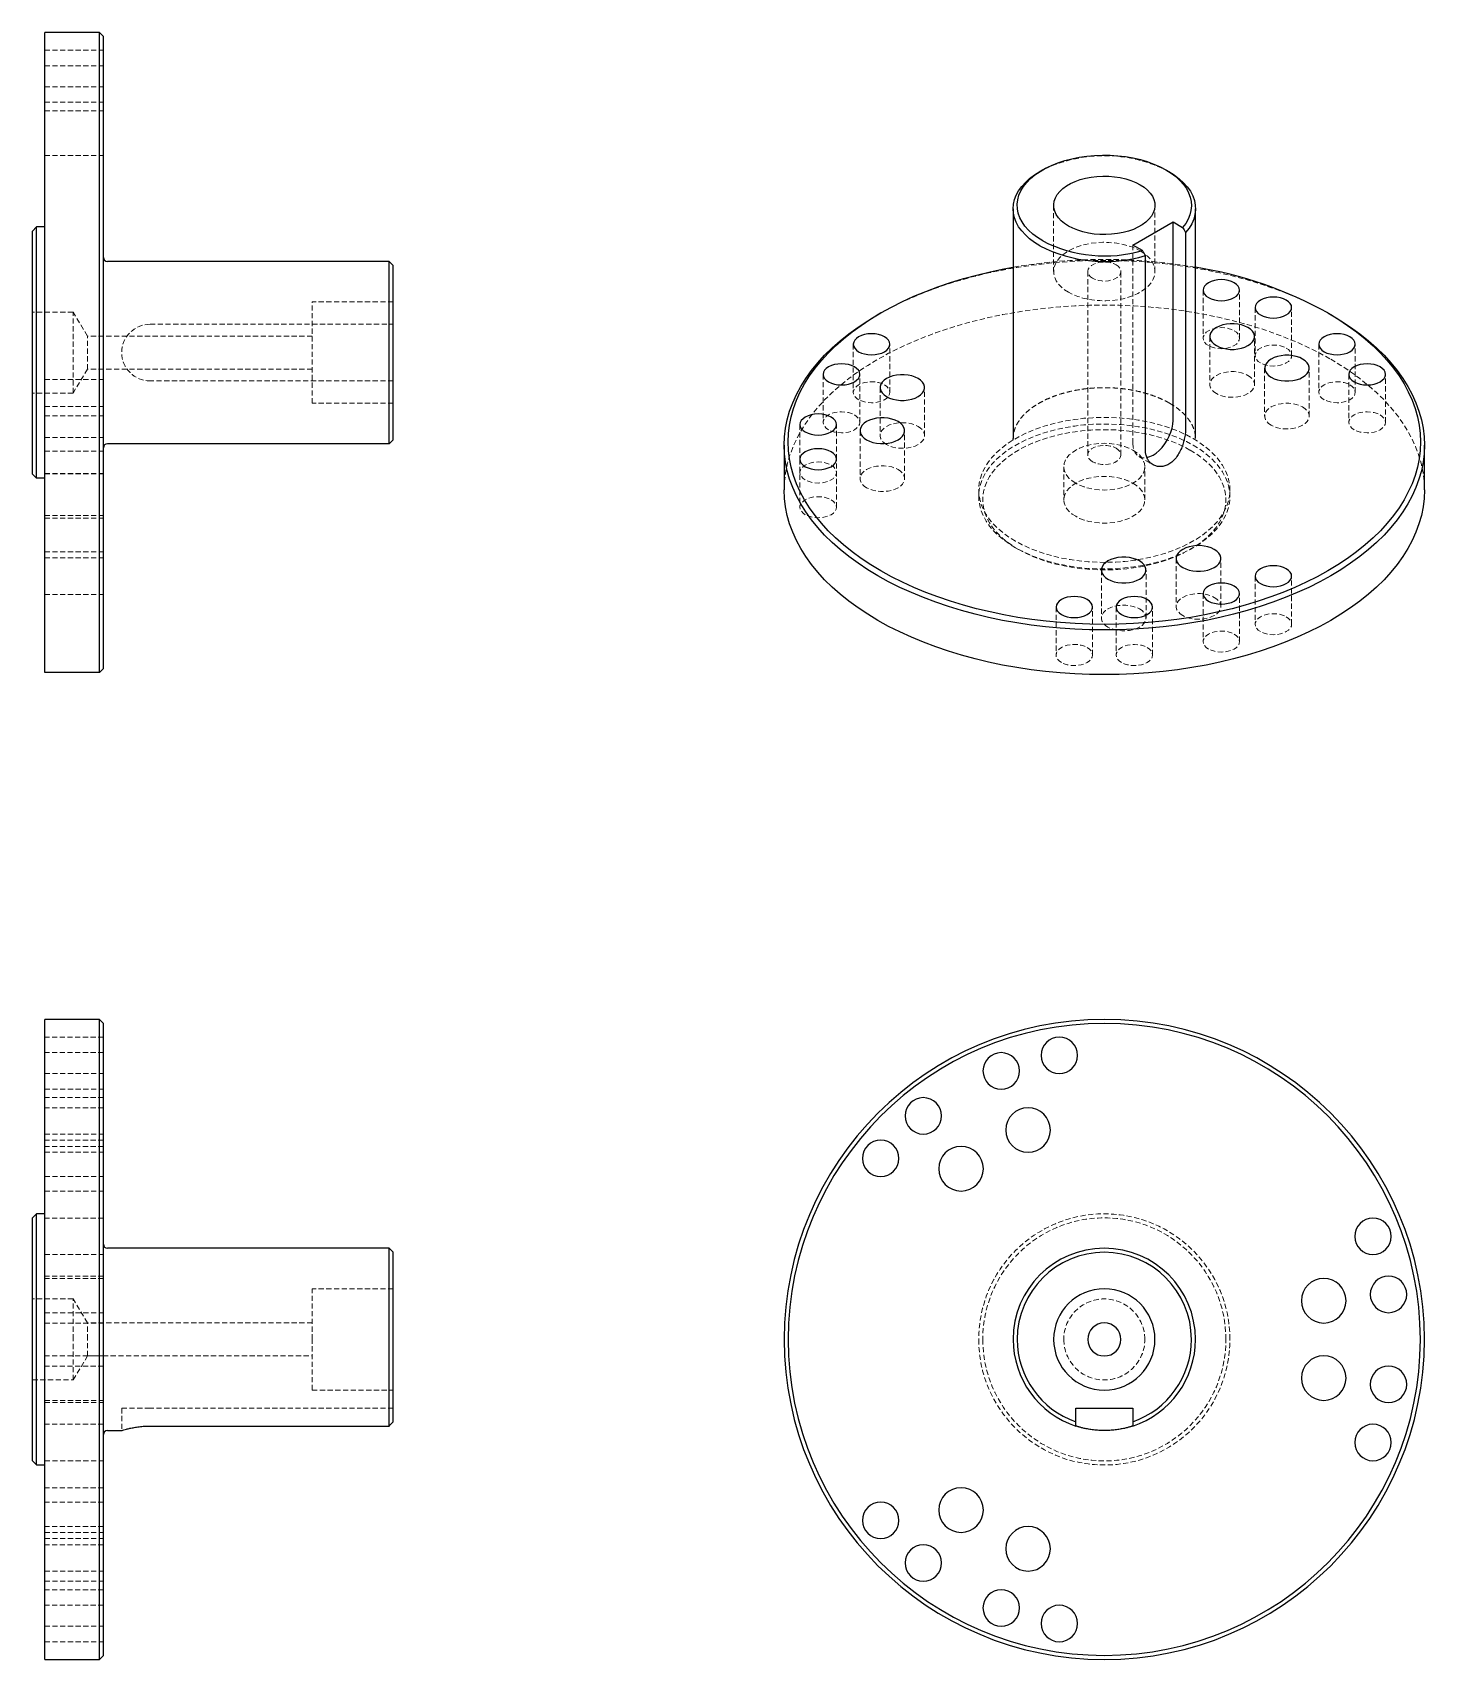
# Model space of a CAD drawing. Header units: millimetres. Extents: x 232 to 576, y 85 to 487.
import ezdxf

# ---------------------------------------------------------------- set-up
doc = ezdxf.new("R2010")
doc.units = ezdxf.units.MM
doc.linetypes.add('HIDDEN', pattern=[1.905, 1.27, -0.635])

msp = doc.modelspace()

# ---------------------------------------------------------------- linework, layer by layer
at = {"color": 7, "linetype": 'Continuous', "lineweight": 25}
for p, q in [((235.4, 328.88), (235.4, 486.88)), ((248.9, 486.88), (235.4, 486.88)), ((248.9, 328.88), (248.9, 486.88)), ((249.9, 485.88), (248.9, 486.88)), ((249.9, 329.88), (249.9, 485.88)), ((481.67, 452.99), (480.97, 452.58)), ((512.08, 452.99), (512.79, 452.58)), ((474.38, 443.4), (474.38, 386.65)), ((519.38, 386.65), (519.38, 443.4)), ((232.4, 437.88), (233.4, 438.88)), ((232.4, 377.88), (232.4, 437.88)), ((233.4, 376.88), (233.4, 438.88)), ((235.4, 438.88), (233.4, 438.88)), ((503.95, 434.42), (513.85, 440.13)), ((513.85, 440.13), (516.2, 438.78)), ((513.85, 391.14), (513.85, 440.13)), ((506.3, 433.06), (503.95, 434.42)), ((516.95, 437.53), (516.95, 389.35)), ((320.4, 430.38), (250.9, 430.38)), ((320.4, 385.38), (320.4, 430.38)), ((321.4, 429.38), (320.4, 430.38)), ((507.05, 383.64), (507.05, 431.81)), ((321.4, 386.38), (321.4, 429.38)), ((441.72, 417.67), (441.01, 417.26)), ((552.03, 417.67), (552.74, 417.26)), ((321.4, 386.38), (320.4, 385.38)), ((474.39, 386.28), (474.38, 386.65)), ((320.4, 385.38), (250.9, 385.38)), ((417.88, 385.02), (417.88, 373.99)), ((575.88, 373.99), (575.88, 385.02)), ((232.4, 377.88), (233.4, 376.88)), ((235.4, 376.88), (233.4, 376.88)), ((249.9, 329.88), (248.9, 328.88)), ((248.9, 328.88), (235.4, 328.88)), ((248.9, 243.29), (235.4, 243.29)), ((235.4, 164.29), (235.4, 243.29)), ((249.9, 242.29), (248.9, 243.29)), ((248.9, 164.29), (248.9, 243.29)), ((249.9, 164.29), (249.9, 242.29)), ((233.4, 195.29), (232.4, 194.29)), ((232.4, 164.29), (232.4, 194.29)), ((235.4, 195.29), (233.4, 195.29)), ((233.4, 164.29), (233.4, 195.29)), ((320.4, 186.79), (250.9, 186.79)), ((321.4, 185.79), (320.4, 186.79)), ((320.4, 164.29), (320.4, 186.79)), ((321.4, 164.29), (321.4, 185.79)), ((232.4, 134.29), (232.4, 164.29)), ((233.4, 133.29), (233.4, 164.29)), ((235.4, 85.29), (235.4, 164.29)), ((248.9, 85.29), (248.9, 164.29)), ((249.9, 86.29), (249.9, 164.29)), ((320.4, 142.9), (320.4, 164.29)), ((321.4, 143.96), (321.4, 164.29)), ((489.88, 147.29), (503.88, 147.29)), ((489.88, 143.96), (489.88, 147.29)), ((503.88, 147.29), (503.88, 143.96)), ((250.9, 141.79), (254.4, 141.79)), ((261.4, 142.9), (320.4, 142.9)), ((232.4, 134.29), (233.4, 133.29)), ((233.4, 133.29), (235.4, 133.29)), ((235.4, 85.29), (248.9, 85.29)), ((248.9, 85.29), (249.9, 86.29))]:
    msp.add_line(p, q, dxfattribs=at)
at = {"color": 7, "linetype": 'HIDDEN', "lineweight": 18}
for p, q in [((235.4, 482.51), (249.9, 482.51)), ((235.4, 478.66), (249.9, 478.66)), ((235.4, 473.51), (249.9, 473.51)), ((235.4, 469.66), (249.9, 469.66)), ((235.4, 467.54), (249.9, 467.54)), ((235.4, 456.54), (249.9, 456.54)), ((484.38, 444.22), (484.38, 427.89)), ((509.38, 427.89), (509.38, 444.22)), ((503.95, 434.42), (503.95, 385.43)), ((492.79, 427.89), (492.79, 382.61)), ((500.97, 382.61), (500.97, 427.89)), ((521.26, 423.28), (521.26, 411.44)), ((530.26, 411.44), (530.26, 423.28)), ((242.4, 417.88), (232.4, 417.88)), ((245.95, 411.97), (242.4, 417.88)), ((242.4, 397.88), (242.4, 417.88)), ((321.4, 420.38), (301.4, 420.38)), ((301.4, 395.38), (301.4, 420.38)), ((534.11, 418.99), (534.11, 407.15)), ((543.11, 407.15), (543.11, 418.99)), ((261.4, 414.88), (321.4, 414.88)), ((245.95, 403.79), (245.95, 411.97)), ((301.4, 411.97), (245.95, 411.97)), ((434.94, 409.93), (434.94, 398.09)), ((443.94, 398.09), (443.94, 409.93)), ((522.93, 411.84), (522.93, 400)), ((533.93, 400), (533.93, 411.84)), ((549.82, 409.93), (549.82, 398.09)), ((558.82, 398.09), (558.82, 409.93)), ((245.95, 403.79), (242.4, 397.88)), ((301.4, 403.79), (245.95, 403.79)), ((427.52, 402.5), (427.52, 390.66)), ((436.52, 390.66), (436.52, 402.5)), ((536.43, 404.04), (536.43, 392.21)), ((547.43, 392.21), (547.43, 404.04)), ((557.24, 402.5), (557.24, 390.66)), ((566.24, 390.66), (566.24, 402.5)), ((242.4, 397.88), (232.4, 397.88)), ((235.4, 401.27), (249.9, 401.27)), ((321.4, 400.88), (261.4, 400.88)), ((441.53, 399.25), (441.53, 387.41)), ((452.53, 387.41), (452.53, 399.25)), ((235.4, 394.57), (249.9, 394.57)), ((321.4, 395.38), (301.4, 395.38)), ((235.4, 392.27), (249.9, 392.27)), ((421.77, 390.12), (421.77, 381.55)), ((430.77, 381.55), (430.77, 390.12)), ((235.4, 386.94), (249.9, 386.94)), ((436.59, 388.6), (436.59, 376.76)), ((447.59, 376.76), (447.59, 388.6)), ((519.37, 387.02), (519.38, 386.65)), ((235.4, 383.57), (249.9, 383.57)), ((421.77, 381.55), (421.77, 369.71)), ((430.77, 369.71), (430.77, 381.55)), ((505.4, 382.22), (508.9, 380.2)), ((235.4, 378.03), (249.9, 378.03)), ((235.4, 377.94), (249.9, 377.94)), ((486.88, 379.71), (486.88, 371.54)), ((506.88, 371.54), (506.88, 379.71)), ((465.88, 373.99), (465.88, 372.36)), ((527.88, 372.36), (527.88, 373.99)), ((235.4, 367.7), (249.9, 367.7)), ((235.4, 367.03), (249.9, 367.03)), ((235.4, 358.7), (249.9, 358.7)), ((475.67, 359.3), (474.96, 359.71)), ((518.1, 359.3), (518.8, 359.71)), ((235.4, 357.2), (249.9, 357.2)), ((496.17, 354.2), (496.17, 342.36)), ((507.17, 342.36), (507.17, 354.2)), ((514.62, 357.06), (514.62, 345.22)), ((525.62, 345.22), (525.62, 357.06)), ((534.11, 352.67), (534.11, 340.83)), ((543.11, 340.83), (543.11, 352.67)), ((235.4, 348.2), (249.9, 348.2)), ((521.26, 348.39), (521.26, 336.55)), ((530.26, 336.55), (530.26, 348.39)), ((484.96, 345.07), (484.96, 333.23)), ((493.96, 333.23), (493.96, 345.07)), ((499.8, 345.07), (499.8, 333.23)), ((508.8, 333.23), (508.8, 345.07)), ((249.9, 238.91), (235.4, 238.91)), ((249.9, 235.07), (235.4, 235.07)), ((235.4, 229.91), (249.9, 229.91)), ((235.4, 226.07), (249.9, 226.07)), ((249.9, 223.97), (235.4, 223.97)), ((249.9, 221.47), (235.4, 221.47)), ((235.4, 214.97), (249.9, 214.97)), ((249.9, 213.47), (235.4, 213.47)), ((249.9, 211.92), (235.4, 211.92)), ((235.4, 210.47), (249.9, 210.47)), ((235.4, 204.47), (249.9, 204.47)), ((235.4, 200.92), (249.9, 200.92)), ((249.9, 194.23), (235.4, 194.23)), ((235.4, 185.23), (249.9, 185.23)), ((249.9, 179.89), (235.4, 179.89)), ((249.9, 179.34), (235.4, 179.34)), ((301.4, 164.29), (301.4, 176.79)), ((321.4, 176.79), (301.4, 176.79)), ((242.4, 174.29), (232.4, 174.29)), ((242.4, 164.29), (242.4, 174.29)), ((245.95, 168.38), (242.4, 174.29)), ((235.4, 170.89), (249.9, 170.89)), ((235.4, 168.34), (249.9, 168.34)), ((245.95, 164.29), (245.95, 168.38)), ((301.4, 168.38), (245.95, 168.38)), ((242.4, 154.29), (242.4, 164.29)), ((245.95, 160.2), (245.95, 164.29)), ((301.4, 151.79), (301.4, 164.29)), ((249.9, 160.24), (235.4, 160.24)), ((249.9, 157.68), (235.4, 157.68)), ((242.4, 154.29), (245.95, 160.2)), ((245.95, 160.2), (301.4, 160.2)), ((232.4, 154.29), (242.4, 154.29)), ((235.4, 149.24), (249.9, 149.24)), ((235.4, 148.68), (249.9, 148.68)), ((301.4, 151.79), (321.4, 151.79)), ((261.4, 147.29), (254.4, 147.29)), ((254.4, 147.29), (254.4, 141.78)), ((321.4, 147.29), (261.4, 147.29)), ((249.9, 143.34), (235.4, 143.34)), ((235.4, 134.34), (249.9, 134.34)), ((249.9, 127.66), (235.4, 127.66)), ((249.9, 124.11), (235.4, 124.11)), ((249.9, 118.1), (235.4, 118.1)), ((235.4, 116.66), (249.9, 116.66)), ((235.4, 115.11), (249.9, 115.11)), ((249.9, 113.61), (235.4, 113.61)), ((235.4, 107.1), (249.9, 107.1)), ((235.4, 104.61), (249.9, 104.61)), ((249.9, 102.5), (235.4, 102.5)), ((249.9, 98.66), (235.4, 98.66)), ((235.4, 93.5), (249.9, 93.5)), ((235.4, 89.66), (249.9, 89.66))]:
    msp.add_line(p, q, dxfattribs=at)
at = {"color": 7, "linetype": 'Continuous', "lineweight": 25, "flags": 128}
for points in [[(481.68, 435.44), (480.38, 436.26), (479.21, 437.15), (478.18, 438.09), (477.3, 439.08), (476.59, 440.12), (476.03, 441.18), (475.64, 442.27), (475.43, 443.38), (475.39, 444.49), (475.52, 445.61), (475.82, 446.71), (476.29, 447.79), (476.93, 448.84), (477.72, 449.85), (478.68, 450.82), (479.77, 451.73), (481.01, 452.59), (482.37, 453.38), (483.86, 454.09), (485.44, 454.73), (487.12, 455.27), (488.88, 455.74), (490.7, 456.1), (492.57, 456.38), (494.47, 456.55), (496.4, 456.62), (498.33, 456.6), (500.24, 456.47), (502.13, 456.25), (503.98, 455.93), (505.77, 455.52), (507.49, 455.01), (509.12, 454.42), (510.66, 453.74), (512.08, 452.99)], [(480.97, 434.21), (479.64, 435.05), (478.45, 435.95), (477.39, 436.91), (476.49, 437.91), (475.74, 438.96), (475.15, 440.04), (474.72, 441.14), (474.47, 442.27), (474.38, 443.4), (474.47, 444.53), (474.72, 445.66), (475.15, 446.76), (475.74, 447.84), (476.49, 448.89), (477.39, 449.89), (478.45, 450.85), (479.64, 451.75), (480.97, 452.58)], [(488.04, 439.11), (487.07, 439.74), (486.24, 440.43), (485.55, 441.17), (485.01, 441.95), (484.64, 442.76), (484.43, 443.59), (484.39, 444.43), (484.51, 445.26), (484.81, 446.08), (485.26, 446.88), (485.88, 447.64), (486.64, 448.36), (487.54, 449.01), (488.57, 449.61), (489.71, 450.13), (490.95, 450.57), (492.26, 450.92), (493.64, 451.19), (495.07, 451.36), (496.52, 451.43), (497.97, 451.4), (499.41, 451.28), (500.81, 451.07), (502.16, 450.76), (503.44, 450.36), (504.63, 449.88), (505.72, 449.32)], [(512.08, 452.99), (513.37, 452.18), (514.52, 451.31), (515.54, 450.38), (516.41, 449.41), (517.13, 448.39), (517.69, 447.34), (518.09, 446.26), (518.32, 445.17), (518.38, 444.08), (518.27, 442.98), (518, 441.89), (517.56, 440.82), (516.96, 439.78), (516.2, 438.78)], [(512.79, 452.58), (514.15, 451.73), (515.37, 450.8), (516.44, 449.82), (517.36, 448.78), (518.11, 447.7), (518.69, 446.59), (519.1, 445.45), (519.33, 444.29), (519.38, 443.13), (519.24, 441.97), (518.93, 440.82), (518.44, 439.69), (517.78, 438.59), (516.95, 437.53)], [(505.72, 449.32), (506.69, 448.69), (507.52, 448), (508.21, 447.27), (508.75, 446.49), (509.12, 445.68), (509.33, 444.84), (509.37, 444.01), (509.25, 443.17), (508.95, 442.35), (508.5, 441.55), (507.88, 440.79), (507.12, 440.08), (506.22, 439.42), (505.19, 438.83), (504.05, 438.3), (502.81, 437.86), (501.5, 437.51), (500.12, 437.25), (498.69, 437.08), (497.24, 437), (495.79, 437.03), (494.35, 437.15), (492.95, 437.37), (491.6, 437.68), (490.32, 438.07), (489.13, 438.56), (488.04, 439.11)], [(441.73, 353.99), (439.24, 355.5), (436.87, 357.07), (434.63, 358.7), (432.53, 360.39), (430.56, 362.13), (428.74, 363.92), (427.06, 365.76), (425.53, 367.65), (424.15, 369.57), (422.92, 371.52), (421.86, 373.51), (420.95, 375.52), (420.21, 377.56), (419.63, 379.61), (419.21, 381.68), (418.96, 383.75), (418.88, 385.83), (418.96, 387.91), (419.21, 389.99), (419.63, 392.05), (420.21, 394.11), (420.95, 396.14), (421.86, 398.16), (422.92, 400.14), (424.15, 402.1), (425.53, 404.02), (427.06, 405.9), (428.74, 407.74), (430.56, 409.54), (432.53, 411.28), (434.63, 412.97), (436.87, 414.6), (439.24, 416.17), (441.73, 417.67), (444.33, 419.11), (447.05, 420.48), (449.87, 421.77), (452.8, 422.98), (455.82, 424.12), (458.92, 425.17), (462.11, 426.14), (465.37, 427.03), (468.7, 427.82), (472.09, 428.53), (474.38, 428.95)], [(528.94, 425.11), (528.26, 425.44), (527.48, 425.68), (526.64, 425.83), (525.76, 425.88), (524.88, 425.83), (524.04, 425.68), (523.26, 425.44), (522.58, 425.11), (522.02, 424.72), (521.6, 424.27), (521.34, 423.78), (521.26, 423.28), (521.34, 422.77), (521.6, 422.28), (522.02, 421.83), (522.58, 421.44)], [(522.58, 421.44), (523.26, 421.12), (524.04, 420.88), (524.88, 420.73), (525.76, 420.68), (526.64, 420.73), (527.48, 420.88), (528.26, 421.12), (528.94, 421.44), (529.5, 421.83), (529.92, 422.28), (530.17, 422.77), (530.26, 423.28), (530.17, 423.78), (529.92, 424.27), (529.5, 424.72), (528.94, 425.11)], [(552.03, 417.67), (554.52, 416.17), (556.89, 414.6), (559.13, 412.97), (561.23, 411.28), (563.2, 409.54), (565.02, 407.74), (566.7, 405.9), (568.23, 404.02), (569.61, 402.1), (570.84, 400.14), (571.9, 398.16), (572.81, 396.14), (573.55, 394.11), (574.13, 392.05), (574.55, 389.99), (574.8, 387.91), (574.88, 385.83), (574.8, 383.75), (574.55, 381.68), (574.13, 379.61), (573.55, 377.56), (572.81, 375.52), (571.9, 373.51), (570.84, 371.52), (569.61, 369.57), (568.23, 367.65), (566.7, 365.76), (565.02, 363.92), (563.2, 362.13), (561.23, 360.39), (559.13, 358.7), (556.89, 357.07), (554.52, 355.5), (552.03, 353.99), (549.43, 352.56), (546.71, 351.19), (543.89, 349.9), (540.96, 348.69), (537.94, 347.55), (534.84, 346.5), (531.65, 345.53), (528.39, 344.64), (525.06, 343.85), (521.67, 343.14), (518.23, 342.52), (514.74, 342), (511.21, 341.57), (507.66, 341.24), (504.08, 341), (500.48, 340.85), (496.88, 340.8), (493.28, 340.85), (489.68, 341), (486.1, 341.24), (482.55, 341.57), (479.02, 342), (475.53, 342.52), (472.09, 343.14), (468.7, 343.85), (465.37, 344.64), (462.11, 345.53), (458.92, 346.5), (455.82, 347.55), (452.8, 348.69), (449.87, 349.9), (447.05, 351.19), (444.33, 352.56), (441.73, 353.99)], [(541.79, 420.83), (541.11, 421.15), (540.33, 421.39), (539.49, 421.54), (538.61, 421.59), (537.73, 421.54), (536.89, 421.39), (536.11, 421.15), (535.43, 420.83), (534.87, 420.44), (534.46, 419.99), (534.2, 419.5), (534.11, 418.99), (534.2, 418.49), (534.46, 418), (534.87, 417.55), (535.43, 417.16)], [(535.43, 417.16), (536.11, 416.83), (536.89, 416.59), (537.73, 416.45), (538.61, 416.4), (539.49, 416.45), (540.33, 416.59), (541.11, 416.83), (541.79, 417.16), (542.35, 417.55), (542.77, 418), (543.03, 418.49), (543.11, 418.99), (543.03, 419.5), (542.77, 419.99), (542.35, 420.44), (541.79, 420.83)], [(441.02, 352.77), (438.5, 354.29), (436.1, 355.88), (433.84, 357.53), (431.71, 359.24), (429.71, 361.01), (427.86, 362.82), (426.16, 364.69), (424.61, 366.6), (423.21, 368.54), (421.98, 370.52), (420.9, 372.54), (419.98, 374.58), (419.23, 376.64), (418.64, 378.72), (418.22, 380.81), (417.96, 382.91), (417.88, 385.02), (417.96, 387.12), (418.22, 389.22), (418.64, 391.32), (419.23, 393.4), (419.98, 395.46), (420.9, 397.5), (421.98, 399.51), (423.21, 401.49), (424.61, 403.44), (426.16, 405.35), (427.86, 407.21), (429.71, 409.03), (431.71, 410.79), (433.84, 412.5), (436.1, 414.15), (438.5, 415.74), (441.01, 417.26)], [(552.74, 417.26), (555.26, 415.74), (557.66, 414.15), (559.92, 412.5), (562.05, 410.79), (564.05, 409.03), (565.9, 407.21), (567.6, 405.35), (569.15, 403.44), (570.55, 401.49), (571.78, 399.51), (572.86, 397.5), (573.78, 395.46), (574.53, 393.4), (575.12, 391.32), (575.54, 389.22), (575.8, 387.12), (575.88, 385.02), (575.8, 382.91), (575.54, 380.81), (575.12, 378.72), (574.53, 376.64), (573.78, 374.58), (572.86, 372.54), (571.78, 370.52), (570.55, 368.54), (569.15, 366.6), (567.6, 364.69), (565.9, 362.82), (564.05, 361.01), (562.05, 359.24), (559.92, 357.53), (557.66, 355.88), (555.26, 354.29), (552.74, 352.77), (550.1, 351.31), (547.35, 349.93), (544.49, 348.62), (541.53, 347.39), (538.47, 346.24), (535.32, 345.17), (532.09, 344.19), (528.79, 343.3), (525.42, 342.49), (521.99, 341.78), (518.5, 341.15), (514.97, 340.62), (511.4, 340.19), (507.79, 339.85), (504.17, 339.61), (500.53, 339.46), (496.88, 339.41), (493.23, 339.46), (489.59, 339.61), (485.97, 339.85), (482.36, 340.19), (478.79, 340.62), (475.26, 341.15), (471.77, 341.78), (468.34, 342.49), (464.97, 343.3), (461.67, 344.19), (458.44, 345.17), (455.29, 346.24), (452.23, 347.39), (449.27, 348.62), (446.41, 349.93), (443.66, 351.31), (441.02, 352.77)], [(532.32, 414.09), (531.58, 414.44), (530.75, 414.72), (529.85, 414.91), (528.91, 415.01), (527.95, 415.01), (527, 414.91), (526.1, 414.72), (525.27, 414.44), (524.54, 414.09), (523.92, 413.66), (523.44, 413.18), (523.11, 412.66), (522.95, 412.12), (522.95, 411.57), (523.11, 411.02), (523.44, 410.5), (523.92, 410.02), (524.54, 409.6)], [(524.54, 409.6), (525.27, 409.24), (526.1, 408.96), (527, 408.78), (527.95, 408.68), (528.91, 408.68), (529.85, 408.78), (530.75, 408.96), (531.58, 409.24), (532.32, 409.6), (532.93, 410.02), (533.41, 410.5), (533.74, 411.02), (533.91, 411.57), (533.91, 412.12), (533.74, 412.66), (533.41, 413.18), (532.93, 413.66), (532.32, 414.09)], [(442.62, 411.76), (441.94, 412.09), (441.16, 412.33), (440.32, 412.47), (439.44, 412.52), (438.56, 412.47), (437.72, 412.33), (436.94, 412.09), (436.26, 411.76), (435.7, 411.37), (435.28, 410.92), (435.03, 410.43), (434.94, 409.93), (435.03, 409.42), (435.28, 408.93), (435.7, 408.48), (436.26, 408.09)], [(436.26, 408.09), (436.94, 407.77), (437.72, 407.53), (438.56, 407.38), (439.44, 407.33), (440.32, 407.38), (441.16, 407.53), (441.94, 407.77), (442.62, 408.09), (443.18, 408.48), (443.6, 408.93), (443.85, 409.42), (443.94, 409.93), (443.85, 410.43), (443.6, 410.92), (443.18, 411.37), (442.62, 411.76)], [(557.5, 411.76), (556.82, 412.09), (556.04, 412.33), (555.2, 412.47), (554.32, 412.52), (553.44, 412.47), (552.6, 412.33), (551.82, 412.09), (551.14, 411.76), (550.58, 411.37), (550.16, 410.92), (549.91, 410.43), (549.82, 409.93), (549.91, 409.42), (550.16, 408.93), (550.58, 408.48), (551.14, 408.09)], [(551.14, 408.09), (551.82, 407.77), (552.6, 407.53), (553.44, 407.38), (554.32, 407.33), (555.2, 407.38), (556.04, 407.53), (556.82, 407.77), (557.5, 408.09), (558.06, 408.48), (558.48, 408.93), (558.73, 409.42), (558.82, 409.93), (558.73, 410.43), (558.48, 410.92), (558.06, 411.37), (557.5, 411.76)], [(545.82, 406.29), (545.09, 406.65), (544.26, 406.92), (543.36, 407.11), (542.41, 407.21), (541.45, 407.21), (540.51, 407.11), (539.61, 406.92), (538.78, 406.65), (538.04, 406.29), (537.43, 405.87), (536.95, 405.39), (536.62, 404.87), (536.45, 404.32), (536.45, 403.77), (536.62, 403.22), (536.95, 402.7), (537.43, 402.22), (538.04, 401.8)], [(538.04, 401.8), (538.78, 401.44), (539.61, 401.17), (540.51, 400.98), (541.45, 400.88), (542.41, 400.88), (543.36, 400.98), (544.26, 401.17), (545.09, 401.44), (545.82, 401.8), (546.44, 402.22), (546.92, 402.7), (547.25, 403.22), (547.41, 403.77), (547.41, 404.32), (547.25, 404.87), (546.92, 405.39), (546.44, 405.87), (545.82, 406.29)], [(435.2, 404.34), (434.52, 404.66), (433.74, 404.9), (432.9, 405.05), (432.02, 405.1), (431.14, 405.05), (430.3, 404.9), (429.52, 404.66), (428.84, 404.34), (428.28, 403.95), (427.86, 403.5), (427.6, 403.01), (427.52, 402.5), (427.6, 402), (427.86, 401.51), (428.28, 401.06), (428.84, 400.67)], [(428.84, 400.67), (429.52, 400.34), (430.3, 400.1), (431.14, 399.96), (432.02, 399.91), (432.9, 399.96), (433.74, 400.1), (434.52, 400.34), (435.2, 400.67), (435.76, 401.06), (436.18, 401.51), (436.43, 402), (436.52, 402.5), (436.43, 403.01), (436.18, 403.5), (435.76, 403.95), (435.2, 404.34)], [(450.92, 401.5), (450.19, 401.85), (449.36, 402.13), (448.46, 402.32), (447.51, 402.41), (446.55, 402.41), (445.61, 402.32), (444.71, 402.13), (443.88, 401.85), (443.14, 401.5), (442.53, 401.07), (442.05, 400.59), (441.72, 400.07), (441.55, 399.53), (441.55, 398.98), (441.72, 398.43), (442.05, 397.91), (442.53, 397.43), (443.14, 397.01)], [(564.92, 404.34), (564.24, 404.66), (563.46, 404.9), (562.62, 405.05), (561.74, 405.1), (560.86, 405.05), (560.02, 404.9), (559.24, 404.66), (558.56, 404.34), (558, 403.95), (557.58, 403.5), (557.33, 403.01), (557.24, 402.5), (557.33, 402), (557.58, 401.51), (558, 401.06), (558.56, 400.67)], [(558.56, 400.67), (559.24, 400.34), (560.02, 400.1), (560.86, 399.96), (561.74, 399.91), (562.62, 399.96), (563.46, 400.1), (564.24, 400.34), (564.92, 400.67), (565.48, 401.06), (565.9, 401.51), (566.16, 402), (566.24, 402.5), (566.16, 403.01), (565.9, 403.5), (565.48, 403.95), (564.92, 404.34)], [(443.14, 397.01), (443.88, 396.65), (444.71, 396.37), (445.61, 396.18), (446.55, 396.09), (447.51, 396.09), (448.46, 396.18), (449.36, 396.37), (450.19, 396.65), (450.92, 397.01), (451.54, 397.43), (452.02, 397.91), (452.35, 398.43), (452.51, 398.98), (452.51, 399.53), (452.35, 400.07), (452.02, 400.59), (451.54, 401.07), (450.92, 401.5)], [(429.45, 391.95), (428.77, 392.28), (427.99, 392.52), (427.15, 392.67), (426.27, 392.72), (425.39, 392.67), (424.55, 392.52), (423.77, 392.28), (423.09, 391.95), (422.53, 391.56), (422.11, 391.11), (421.86, 390.62), (421.77, 390.12), (421.86, 389.61), (422.11, 389.12), (422.53, 388.67), (423.09, 388.28)], [(423.09, 388.28), (423.77, 387.96), (424.55, 387.72), (425.39, 387.57), (426.27, 387.52), (427.15, 387.57), (427.99, 387.72), (428.77, 387.96), (429.45, 388.28), (430.01, 388.67), (430.43, 389.12), (430.68, 389.61), (430.77, 390.12), (430.68, 390.62), (430.43, 391.11), (430.01, 391.56), (429.45, 391.95)], [(445.98, 390.85), (445.24, 391.2), (444.41, 391.48), (443.51, 391.67), (442.57, 391.76), (441.61, 391.76), (440.67, 391.67), (439.76, 391.48), (438.93, 391.2), (438.2, 390.85), (437.58, 390.42), (437.1, 389.94), (436.78, 389.42), (436.61, 388.88), (436.61, 388.32), (436.78, 387.78), (437.1, 387.26), (437.58, 386.78), (438.2, 386.36)], [(438.2, 386.36), (438.93, 386), (439.76, 385.72), (440.67, 385.53), (441.61, 385.44), (442.57, 385.44), (443.51, 385.53), (444.41, 385.72), (445.24, 386), (445.98, 386.36), (446.59, 386.78), (447.07, 387.26), (447.4, 387.78), (447.57, 388.32), (447.57, 388.88), (447.4, 389.42), (447.07, 389.94), (446.59, 390.42), (445.98, 390.85)], [(507.39, 381.97), (508.13, 382.19), (508.9, 382.57), (509.68, 383.09), (510.43, 383.73), (511.15, 384.49), (511.81, 385.34), (512.4, 386.26), (512.91, 387.24), (513.31, 388.24), (513.61, 389.24), (513.79, 390.21), (513.85, 391.14)], [(429.45, 383.39), (428.77, 383.71), (427.99, 383.95), (427.15, 384.1), (426.27, 384.15), (425.39, 384.1), (424.55, 383.95), (423.77, 383.71), (423.09, 383.39), (422.53, 382.99), (422.11, 382.54), (421.86, 382.06), (421.77, 381.55), (421.86, 381.04), (422.11, 380.55), (422.53, 380.11), (423.09, 379.71)], [(423.09, 379.71), (423.77, 379.39), (424.55, 379.15), (425.39, 379), (426.27, 378.95), (427.15, 379), (427.99, 379.15), (428.77, 379.39), (429.45, 379.71), (430.01, 380.11), (430.43, 380.55), (430.68, 381.04), (430.77, 381.55), (430.68, 382.06), (430.43, 382.54), (430.01, 382.99), (429.45, 383.39)], [(441.02, 341.75), (438.5, 343.27), (436.1, 344.86), (433.84, 346.51), (431.71, 348.22), (429.71, 349.99), (427.86, 351.8), (426.16, 353.67), (424.61, 355.57), (423.21, 357.52), (421.98, 359.5), (420.9, 361.51), (419.98, 363.55), (419.23, 365.61), (418.64, 367.69), (418.22, 369.79), (417.96, 371.89), (417.88, 373.99)], [(575.88, 373.99), (575.8, 371.89), (575.54, 369.79), (575.12, 367.69), (574.53, 365.61), (573.78, 363.55), (572.86, 361.51), (571.78, 359.5), (570.55, 357.52), (569.15, 355.57), (567.6, 353.67), (565.9, 351.8), (564.05, 349.99), (562.05, 348.22), (559.92, 346.51), (557.66, 344.86), (555.26, 343.27), (552.74, 341.75), (550.1, 340.29), (547.35, 338.91), (544.49, 337.6), (541.53, 336.37), (538.47, 335.22), (535.32, 334.15), (532.09, 333.17), (528.79, 332.27), (525.42, 331.47), (521.99, 330.75), (518.5, 330.13), (514.97, 329.6), (511.4, 329.16), (507.79, 328.83), (504.17, 328.58), (500.53, 328.44), (496.88, 328.39), (493.23, 328.44), (489.59, 328.58), (485.97, 328.83), (482.36, 329.16), (478.79, 329.6), (475.26, 330.13), (471.77, 330.75), (468.34, 331.47), (464.97, 332.27), (461.67, 333.17), (458.44, 334.15), (455.29, 335.22), (452.23, 336.37), (449.27, 337.6), (446.41, 338.91), (443.66, 340.29), (441.02, 341.75)], [(524.01, 359.3), (523.28, 359.66), (522.45, 359.93), (521.55, 360.12), (520.6, 360.22), (519.64, 360.22), (518.7, 360.12), (517.8, 359.93), (516.97, 359.66), (516.23, 359.3), (515.62, 358.88), (515.14, 358.4), (514.81, 357.88), (514.64, 357.33), (514.64, 356.78), (514.81, 356.24), (515.14, 355.72), (515.62, 355.24), (516.23, 354.81)], [(516.23, 354.81), (516.97, 354.46), (517.8, 354.18), (518.7, 353.99), (519.64, 353.89), (520.6, 353.89), (521.55, 353.99), (522.45, 354.18), (523.28, 354.46), (524.01, 354.81), (524.63, 355.24), (525.11, 355.72), (525.44, 356.24), (525.6, 356.78), (525.6, 357.33), (525.44, 357.88), (525.11, 358.4), (524.63, 358.88), (524.01, 359.3)], [(505.56, 356.45), (504.83, 356.8), (504, 357.08), (503.1, 357.27), (502.15, 357.37), (501.19, 357.37), (500.25, 357.27), (499.35, 357.08), (498.52, 356.8), (497.78, 356.45), (497.17, 356.02), (496.69, 355.55), (496.36, 355.03), (496.19, 354.48), (496.19, 353.93), (496.36, 353.38), (496.69, 352.86), (497.17, 352.38), (497.78, 351.96)], [(497.78, 351.96), (498.52, 351.6), (499.35, 351.33), (500.25, 351.14), (501.19, 351.04), (502.15, 351.04), (503.1, 351.14), (504, 351.33), (504.83, 351.6), (505.56, 351.96), (506.18, 352.38), (506.66, 352.86), (506.99, 353.38), (507.15, 353.93), (507.15, 354.48), (506.99, 355.03), (506.66, 355.55), (506.18, 356.02), (505.56, 356.45)], [(541.79, 354.51), (541.11, 354.83), (540.33, 355.07), (539.49, 355.22), (538.61, 355.27), (537.73, 355.22), (536.89, 355.07), (536.11, 354.83), (535.43, 354.51), (534.87, 354.12), (534.46, 353.67), (534.2, 353.18), (534.11, 352.67), (534.2, 352.17), (534.46, 351.68), (534.87, 351.23), (535.43, 350.84)], [(535.43, 350.84), (536.11, 350.51), (536.89, 350.27), (537.73, 350.13), (538.61, 350.08), (539.49, 350.13), (540.33, 350.27), (541.11, 350.51), (541.79, 350.84), (542.35, 351.23), (542.77, 351.68), (543.03, 352.17), (543.11, 352.67), (543.03, 353.18), (542.77, 353.67), (542.35, 354.12), (541.79, 354.51)], [(528.94, 350.23), (528.26, 350.55), (527.48, 350.79), (526.64, 350.94), (525.76, 350.99), (524.88, 350.94), (524.04, 350.79), (523.26, 350.55), (522.58, 350.23), (522.02, 349.83), (521.6, 349.38), (521.34, 348.9), (521.26, 348.39), (521.34, 347.88), (521.6, 347.4), (522.02, 346.95), (522.58, 346.55)], [(522.58, 346.55), (523.26, 346.23), (524.04, 345.99), (524.88, 345.84), (525.76, 345.79), (526.64, 345.84), (527.48, 345.99), (528.26, 346.23), (528.94, 346.55), (529.5, 346.95), (529.92, 347.4), (530.17, 347.88), (530.26, 348.39), (530.17, 348.9), (529.92, 349.38), (529.5, 349.83), (528.94, 350.23)], [(492.64, 346.91), (491.96, 347.23), (491.18, 347.47), (490.34, 347.62), (489.46, 347.67), (488.58, 347.62), (487.74, 347.47), (486.96, 347.23), (486.28, 346.91), (485.72, 346.51), (485.3, 346.06), (485.04, 345.58), (484.96, 345.07), (485.04, 344.56), (485.3, 344.08), (485.72, 343.63), (486.28, 343.23)], [(486.28, 343.23), (486.96, 342.91), (487.74, 342.67), (488.58, 342.52), (489.46, 342.47), (490.34, 342.52), (491.18, 342.67), (491.96, 342.91), (492.64, 343.23), (493.2, 343.63), (493.62, 344.08), (493.87, 344.56), (493.96, 345.07), (493.87, 345.58), (493.62, 346.06), (493.2, 346.51), (492.64, 346.91)], [(507.48, 346.91), (506.8, 347.23), (506.02, 347.47), (505.18, 347.62), (504.3, 347.67), (503.42, 347.62), (502.58, 347.47), (501.8, 347.23), (501.12, 346.91), (500.56, 346.51), (500.14, 346.06), (499.89, 345.58), (499.8, 345.07), (499.89, 344.56), (500.14, 344.08), (500.56, 343.63), (501.12, 343.23)], [(501.12, 343.23), (501.8, 342.91), (502.58, 342.67), (503.42, 342.52), (504.3, 342.47), (505.18, 342.52), (506.02, 342.67), (506.8, 342.91), (507.48, 343.23), (508.04, 343.63), (508.46, 344.08), (508.72, 344.56), (508.8, 345.07), (508.72, 345.58), (508.46, 346.06), (508.04, 346.51), (507.48, 346.91)]]:
    msp.add_lwpolyline(points, dxfattribs=at)
at = {"color": 7, "linetype": 'HIDDEN', "lineweight": 18, "flags": 128}
for points in [[(488.04, 422.78), (487.07, 423.41), (486.24, 424.1), (485.55, 424.84), (485.01, 425.62), (484.64, 426.43), (484.43, 427.26), (484.39, 428.1), (484.51, 428.93), (484.81, 429.75), (485.26, 430.55), (485.88, 431.31), (486.64, 432.02), (487.54, 432.68), (488.57, 433.28), (489.71, 433.8), (490.95, 434.24), (492.26, 434.59), (493.64, 434.86), (495.07, 435.03), (496.52, 435.1), (497.97, 435.07), (499.41, 434.95), (500.81, 434.74), (502.16, 434.43), (503.44, 434.03), (504.63, 433.55), (505.72, 432.99)], [(441.01, 417.26), (441.02, 417.26), (443.66, 418.72), (446.41, 420.1), (449.27, 421.41), (452.23, 422.64), (455.29, 423.79), (458.44, 424.86), (461.67, 425.84), (464.97, 426.74), (468.34, 427.54), (471.77, 428.26), (475.26, 428.88), (478.79, 429.41), (482.36, 429.85), (485.97, 430.19), (489.59, 430.43), (493.23, 430.57), (496.88, 430.62), (500.53, 430.57), (504.17, 430.43), (507.79, 430.19), (511.4, 429.85), (514.97, 429.41), (518.5, 428.88), (521.99, 428.26), (525.42, 427.54), (528.79, 426.74), (532.09, 425.84), (535.32, 424.86), (538.47, 423.79), (541.53, 422.64), (544.49, 421.41), (547.35, 420.1), (550.1, 418.72), (552.74, 417.26)], [(505.72, 432.99), (506.69, 432.36), (507.52, 431.67), (508.21, 430.93), (508.75, 430.16), (509.12, 429.34), (509.33, 428.51), (509.37, 427.68), (509.25, 426.84), (508.95, 426.02), (508.5, 425.22), (507.88, 424.46), (507.12, 423.75), (506.22, 423.09), (505.19, 422.49), (504.05, 421.97), (502.81, 421.53), (501.5, 421.18), (500.12, 420.92), (498.69, 420.75), (497.24, 420.67), (495.79, 420.7), (494.35, 420.82), (492.95, 421.04), (491.6, 421.35), (490.32, 421.74), (489.13, 422.22), (488.04, 422.78)], [(493.99, 426.22), (493.45, 426.6), (493.06, 427.04), (492.84, 427.52), (492.8, 428.01), (492.93, 428.5), (493.24, 428.96), (493.7, 429.37), (494.31, 429.72), (495.02, 429.99), (495.82, 430.17), (496.67, 430.24), (497.52, 430.22), (498.35, 430.09), (499.11, 429.87), (499.77, 429.55)], [(499.77, 429.55), (500.31, 429.17), (500.7, 428.73), (500.92, 428.25), (500.96, 427.76), (500.83, 427.27), (500.52, 426.81), (500.06, 426.4), (499.45, 426.05), (498.74, 425.78), (497.94, 425.61), (497.09, 425.53), (496.24, 425.55), (495.41, 425.68), (494.65, 425.91), (493.99, 426.22)], [(417.88, 373.99), (417.96, 376.1), (418.22, 378.2), (418.64, 380.29), (419.23, 382.37), (419.98, 384.44), (420.9, 386.47), (421.98, 388.49), (423.21, 390.47), (424.61, 392.41), (426.16, 394.32), (427.86, 396.19), (429.71, 398), (431.71, 399.77), (433.84, 401.48), (436.1, 403.13), (438.5, 404.72), (441.02, 406.24), (443.66, 407.7), (446.41, 409.08), (449.27, 410.39), (452.23, 411.62), (455.29, 412.77), (458.44, 413.84), (461.67, 414.82), (464.97, 415.71), (468.34, 416.52), (471.77, 417.24), (475.26, 417.86), (478.79, 418.39), (482.36, 418.82), (485.97, 419.16), (489.59, 419.4), (493.23, 419.55), (496.88, 419.6), (500.53, 419.55), (504.17, 419.4), (507.79, 419.16), (511.4, 418.82), (514.97, 418.39), (518.5, 417.86), (521.99, 417.24), (525.42, 416.52), (528.79, 415.71), (532.09, 414.82), (535.32, 413.84), (538.47, 412.77), (541.53, 411.62), (544.49, 410.39), (547.35, 409.08), (550.1, 407.7), (552.74, 406.24)], [(522.58, 409.6), (522.02, 409.99), (521.6, 410.44), (521.34, 410.93), (521.26, 411.44), (521.34, 411.94), (521.6, 412.43), (522.02, 412.88), (522.58, 413.27), (523.26, 413.6), (524.04, 413.84), (524.88, 413.99), (525.76, 414.04), (526.64, 413.99), (527.48, 413.84), (528.26, 413.6), (528.94, 413.27)], [(528.94, 413.27), (529.5, 412.88), (529.92, 412.43), (530.17, 411.94), (530.26, 411.44), (530.17, 410.93), (529.92, 410.44), (529.5, 409.99), (528.94, 409.6), (528.26, 409.28), (527.48, 409.04), (526.64, 408.89), (525.76, 408.84), (524.88, 408.89), (524.04, 409.04), (523.26, 409.28), (522.58, 409.6)], [(535.43, 405.32), (534.87, 405.71), (534.46, 406.16), (534.2, 406.65), (534.11, 407.15), (534.2, 407.66), (534.46, 408.15), (534.87, 408.6), (535.43, 408.99), (536.11, 409.31), (536.89, 409.55), (537.73, 409.7), (538.61, 409.75), (539.49, 409.7), (540.33, 409.55), (541.11, 409.31), (541.79, 408.99)], [(541.79, 408.99), (542.35, 408.6), (542.77, 408.15), (543.03, 407.66), (543.11, 407.15), (543.03, 406.65), (542.77, 406.16), (542.35, 405.71), (541.79, 405.32), (541.11, 404.99), (540.33, 404.75), (539.49, 404.61), (538.61, 404.56), (537.73, 404.61), (536.89, 404.75), (536.11, 404.99), (535.43, 405.32)], [(552.74, 406.24), (555.26, 404.72), (557.66, 403.13), (559.92, 401.48), (562.05, 399.77), (564.05, 398), (565.9, 396.19), (567.6, 394.32), (569.15, 392.41), (570.55, 390.47), (571.78, 388.49), (572.86, 386.47), (573.78, 384.44), (574.53, 382.37), (575.12, 380.29), (575.54, 378.2), (575.8, 376.1), (575.88, 373.99)], [(524.54, 397.76), (523.92, 398.18), (523.44, 398.66), (523.11, 399.18), (522.95, 399.73), (522.95, 400.28), (523.11, 400.82), (523.44, 401.34), (523.92, 401.82), (524.54, 402.25), (525.27, 402.6), (526.1, 402.88), (527, 403.07), (527.95, 403.17), (528.91, 403.17), (529.85, 403.07), (530.75, 402.88), (531.58, 402.6), (532.32, 402.25)], [(532.32, 402.25), (532.93, 401.82), (533.41, 401.34), (533.74, 400.82), (533.91, 400.28), (533.91, 399.73), (533.74, 399.18), (533.41, 398.66), (532.93, 398.18), (532.32, 397.76), (531.58, 397.4), (530.75, 397.12), (529.85, 396.94), (528.91, 396.84), (527.95, 396.84), (527, 396.94), (526.1, 397.12), (525.27, 397.4), (524.54, 397.76)], [(436.26, 396.25), (435.7, 396.64), (435.28, 397.09), (435.03, 397.58), (434.94, 398.09), (435.03, 398.59), (435.28, 399.08), (435.7, 399.53), (436.26, 399.92), (436.94, 400.25), (437.72, 400.49), (438.56, 400.63), (439.44, 400.68), (440.32, 400.63), (441.16, 400.49), (441.94, 400.25), (442.62, 399.92)], [(442.62, 399.92), (443.18, 399.53), (443.6, 399.08), (443.85, 398.59), (443.94, 398.09), (443.85, 397.58), (443.6, 397.09), (443.18, 396.64), (442.62, 396.25), (441.94, 395.93), (441.16, 395.69), (440.32, 395.54), (439.44, 395.49), (438.56, 395.54), (437.72, 395.69), (436.94, 395.93), (436.26, 396.25)], [(551.14, 396.25), (550.58, 396.64), (550.16, 397.09), (549.91, 397.58), (549.82, 398.09), (549.91, 398.59), (550.16, 399.08), (550.58, 399.53), (551.14, 399.92), (551.82, 400.25), (552.6, 400.49), (553.44, 400.63), (554.32, 400.68), (555.2, 400.63), (556.04, 400.49), (556.82, 400.25), (557.5, 399.92)], [(557.5, 399.92), (558.06, 399.53), (558.48, 399.08), (558.73, 398.59), (558.82, 398.09), (558.73, 397.58), (558.48, 397.09), (558.06, 396.64), (557.5, 396.25), (556.82, 395.93), (556.04, 395.69), (555.2, 395.54), (554.32, 395.49), (553.44, 395.54), (552.6, 395.69), (551.82, 395.93), (551.14, 396.25)], [(538.04, 389.96), (537.43, 390.38), (536.95, 390.86), (536.62, 391.38), (536.45, 391.93), (536.45, 392.48), (536.62, 393.03), (536.95, 393.55), (537.43, 394.03), (538.04, 394.45), (538.78, 394.81), (539.61, 395.08), (540.51, 395.27), (541.45, 395.37), (542.41, 395.37), (543.36, 395.27), (544.26, 395.08), (545.09, 394.81), (545.82, 394.45)], [(545.82, 394.45), (546.44, 394.03), (546.92, 393.55), (547.25, 393.03), (547.41, 392.48), (547.41, 391.93), (547.25, 391.38), (546.92, 390.86), (546.44, 390.38), (545.82, 389.96), (545.09, 389.6), (544.26, 389.33), (543.36, 389.14), (542.41, 389.04), (541.45, 389.04), (540.51, 389.14), (539.61, 389.33), (538.78, 389.6), (538.04, 389.96)], [(428.84, 388.83), (428.28, 389.22), (427.86, 389.67), (427.6, 390.16), (427.52, 390.66), (427.6, 391.17), (427.86, 391.66), (428.28, 392.11), (428.84, 392.5), (429.52, 392.82), (430.3, 393.06), (431.14, 393.21), (432.02, 393.26), (432.9, 393.21), (433.74, 393.06), (434.52, 392.82), (435.2, 392.5)], [(435.2, 392.5), (435.76, 392.11), (436.18, 391.66), (436.43, 391.17), (436.52, 390.66), (436.43, 390.16), (436.18, 389.67), (435.76, 389.22), (435.2, 388.83), (434.52, 388.5), (433.74, 388.26), (432.9, 388.12), (432.02, 388.07), (431.14, 388.12), (430.3, 388.26), (429.52, 388.5), (428.84, 388.83)], [(443.14, 385.17), (442.53, 385.59), (442.05, 386.07), (441.72, 386.59), (441.55, 387.14), (441.55, 387.69), (441.72, 388.23), (442.05, 388.75), (442.53, 389.23), (443.14, 389.66), (443.88, 390.01), (444.71, 390.29), (445.61, 390.48), (446.55, 390.58), (447.51, 390.58), (448.46, 390.48), (449.36, 390.29), (450.19, 390.01), (450.92, 389.66)], [(450.92, 389.66), (451.54, 389.23), (452.02, 388.75), (452.35, 388.23), (452.51, 387.69), (452.51, 387.14), (452.35, 386.59), (452.02, 386.07), (451.54, 385.59), (450.92, 385.17), (450.19, 384.81), (449.36, 384.53), (448.46, 384.35), (447.51, 384.25), (446.55, 384.25), (445.61, 384.35), (444.71, 384.53), (443.88, 384.81), (443.14, 385.17)], [(474.96, 361.34), (473.42, 362.3), (472, 363.32), (470.72, 364.39), (469.57, 365.52), (468.58, 366.69), (467.73, 367.91), (467.04, 369.15), (466.5, 370.42), (466.13, 371.71), (465.93, 373.01), (465.89, 374.32), (466.01, 375.63), (466.3, 376.92), (466.75, 378.2), (467.36, 379.46), (468.13, 380.69), (469.06, 381.88), (470.13, 383.04), (471.34, 384.14), (472.69, 385.19), (474.17, 386.18), (475.77, 387.1), (477.49, 387.96), (479.31, 388.74), (481.22, 389.44), (483.21, 390.06), (485.28, 390.59), (487.41, 391.03), (489.59, 391.39), (491.81, 391.65), (494.05, 391.81), (496.31, 391.89), (498.58, 391.86), (500.83, 391.74), (503.07, 391.53), (505.27, 391.22), (507.42, 390.82), (509.52, 390.33), (511.56, 389.76), (513.51, 389.1), (515.38, 388.36), (517.14, 387.54), (518.8, 386.65)], [(474.96, 359.71), (473.42, 360.66), (472, 361.68), (470.72, 362.76), (469.57, 363.89), (468.58, 365.06), (467.73, 366.27), (467.04, 367.52), (466.5, 368.79), (466.13, 370.08), (465.93, 371.38), (465.89, 372.69), (466.01, 373.99), (466.3, 375.29), (466.75, 376.57), (467.36, 377.83), (468.13, 379.06), (469.06, 380.25), (470.13, 381.4), (471.34, 382.51), (472.69, 383.55), (474.17, 384.54), (475.77, 385.47), (477.49, 386.32), (479.31, 387.1), (481.22, 387.8), (483.21, 388.42), (485.28, 388.96), (487.41, 389.4), (489.59, 389.75), (491.81, 390.02), (494.05, 390.18), (496.31, 390.25), (498.58, 390.23), (500.83, 390.11), (503.07, 389.9), (505.27, 389.59), (507.42, 389.19), (509.52, 388.7), (511.56, 388.12), (513.51, 387.46), (515.38, 386.72), (517.14, 385.9), (518.8, 385.01)], [(558.56, 388.83), (558, 389.22), (557.58, 389.67), (557.33, 390.16), (557.24, 390.66), (557.33, 391.17), (557.58, 391.66), (558, 392.11), (558.56, 392.5), (559.24, 392.82), (560.02, 393.06), (560.86, 393.21), (561.74, 393.26), (562.62, 393.21), (563.46, 393.06), (564.24, 392.82), (564.92, 392.5)], [(564.92, 392.5), (565.48, 392.11), (565.9, 391.66), (566.16, 391.17), (566.24, 390.66), (566.16, 390.16), (565.9, 389.67), (565.48, 389.22), (564.92, 388.83), (564.24, 388.5), (563.46, 388.26), (562.62, 388.12), (561.74, 388.07), (560.86, 388.12), (560.02, 388.26), (559.24, 388.5), (558.56, 388.83)], [(475.67, 359.3), (474.14, 360.25), (472.74, 361.26), (471.48, 362.33), (470.36, 363.45), (469.38, 364.62), (468.56, 365.82), (467.9, 367.06), (467.4, 368.32), (467.07, 369.6), (466.9, 370.9), (466.9, 372.19), (467.07, 373.48), (467.4, 374.76), (467.9, 376.03), (468.56, 377.26), (469.38, 378.47), (470.36, 379.64), (471.48, 380.76), (472.74, 381.83), (474.14, 382.84), (475.67, 383.79), (477.31, 384.67), (479.07, 385.48), (480.92, 386.21), (482.86, 386.86), (484.88, 387.42), (486.97, 387.89), (489.12, 388.27), (491.3, 388.56), (493.52, 388.75), (495.76, 388.85), (498, 388.85), (500.24, 388.75), (502.46, 388.56), (504.64, 388.27), (506.79, 387.89), (508.88, 387.42), (510.9, 386.86), (512.84, 386.21), (514.69, 385.48), (516.45, 384.67), (518.09, 383.79)], [(518.8, 386.65), (520.34, 385.69), (521.76, 384.67), (523.04, 383.59), (524.19, 382.47), (525.18, 381.29), (526.03, 380.08), (526.72, 378.84), (527.26, 377.56), (527.63, 376.28), (527.83, 374.97), (527.87, 373.67), (527.75, 372.36), (527.46, 371.06), (527.01, 369.78), (526.4, 368.53), (525.63, 367.3), (524.7, 366.1), (523.63, 364.95), (522.42, 363.85), (521.07, 362.8), (519.59, 361.81), (517.99, 360.89), (516.27, 360.03), (514.45, 359.25), (512.54, 358.55), (510.55, 357.93), (508.48, 357.4), (506.35, 356.95), (504.17, 356.6), (501.95, 356.34), (499.71, 356.17), (497.45, 356.1), (495.18, 356.12), (492.93, 356.24), (490.69, 356.46), (488.49, 356.77), (486.34, 357.16), (484.24, 357.65), (482.2, 358.23), (480.25, 358.89), (478.38, 359.63), (476.62, 360.45), (474.96, 361.34)], [(518.8, 385.01), (520.34, 384.06), (521.76, 383.04), (523.04, 381.96), (524.19, 380.83), (525.18, 379.66), (526.03, 378.45), (526.72, 377.2), (527.26, 375.93), (527.63, 374.64), (527.83, 373.34), (527.87, 372.03), (527.75, 370.73), (527.46, 369.43), (527.01, 368.15), (526.4, 366.89), (525.63, 365.66), (524.7, 364.47), (523.63, 363.32), (522.42, 362.22), (521.07, 361.17), (519.59, 360.18), (517.99, 359.25), (516.27, 358.4), (514.45, 357.62), (512.54, 356.92), (510.55, 356.3), (508.48, 355.76), (506.35, 355.32), (504.17, 354.97), (501.95, 354.71), (499.71, 354.54), (497.45, 354.47), (495.18, 354.49), (492.93, 354.61), (490.69, 354.82), (488.49, 355.13), (486.34, 355.53), (484.24, 356.02), (482.2, 356.6), (480.25, 357.26), (478.38, 358), (476.62, 358.82), (474.96, 359.71)], [(518.09, 383.79), (519.62, 382.84), (521.02, 381.83), (522.28, 380.76), (523.4, 379.64), (524.38, 378.47), (525.2, 377.26), (525.86, 376.03), (526.36, 374.76), (526.69, 373.48), (526.86, 372.19), (526.86, 370.9), (526.69, 369.6), (526.36, 368.32), (525.86, 367.06), (525.2, 365.82), (524.38, 364.62), (523.4, 363.45), (522.28, 362.33), (521.02, 361.26), (519.62, 360.25), (518.09, 359.3), (516.45, 358.42), (514.69, 357.61), (512.84, 356.88), (510.9, 356.23), (508.88, 355.67), (506.79, 355.2), (504.64, 354.82), (502.46, 354.53), (500.24, 354.33), (498, 354.24), (495.76, 354.24), (493.52, 354.33), (491.3, 354.53), (489.12, 354.82), (486.97, 355.2), (484.88, 355.67), (482.86, 356.23), (480.92, 356.88), (479.07, 357.61), (477.31, 358.42), (475.67, 359.3)], [(489.81, 375.63), (488.95, 376.2), (488.22, 376.82), (487.64, 377.5), (487.22, 378.22), (486.97, 378.96), (486.88, 379.71), (486.97, 380.46), (487.22, 381.2), (487.64, 381.92), (488.22, 382.6), (488.95, 383.22), (489.81, 383.79), (490.79, 384.29), (491.88, 384.71), (493.05, 385.04), (494.29, 385.29), (495.57, 385.43), (496.88, 385.48), (498.19, 385.43), (499.47, 385.29), (500.71, 385.04), (501.88, 384.71), (502.97, 384.29), (503.95, 383.79)], [(503.95, 383.79), (504.81, 383.22), (505.54, 382.6), (506.12, 381.92), (506.54, 381.2), (506.79, 380.46), (506.88, 379.71), (506.79, 378.96), (506.54, 378.22), (506.12, 377.5), (505.54, 376.82), (504.81, 376.2), (503.95, 375.63), (502.97, 375.13), (501.88, 374.71), (500.71, 374.38), (499.47, 374.13), (498.19, 373.99), (496.88, 373.94), (495.57, 373.99), (494.29, 374.13), (493.05, 374.38), (491.88, 374.71), (490.79, 375.13), (489.81, 375.63)], [(493.99, 380.94), (493.45, 381.32), (493.06, 381.76), (492.84, 382.24), (492.8, 382.73), (492.93, 383.22), (493.24, 383.68), (493.7, 384.09), (494.31, 384.44), (495.02, 384.71), (495.82, 384.89), (496.67, 384.97), (497.52, 384.94), (498.35, 384.81), (499.11, 384.59), (499.77, 384.28)], [(499.77, 384.28), (500.31, 383.9), (500.7, 383.46), (500.92, 382.98), (500.96, 382.49), (500.83, 382), (500.52, 381.54), (500.06, 381.12), (499.45, 380.77), (498.74, 380.51), (497.94, 380.33), (497.09, 380.25), (496.24, 380.28), (495.41, 380.41), (494.65, 380.63), (493.99, 380.94)], [(503.95, 385.43), (504.01, 384.57), (504.19, 383.8), (504.49, 383.14), (504.9, 382.61), (505.4, 382.22), (505.99, 381.98), (506.65, 381.89), (507.37, 381.97), (507.39, 381.97)], [(423.09, 376.44), (422.53, 376.83), (422.11, 377.28), (421.86, 377.77), (421.77, 378.28), (421.86, 378.78), (422.11, 379.27), (422.53, 379.72), (423.09, 380.11), (423.77, 380.44), (424.55, 380.68), (425.39, 380.83), (426.27, 380.88), (427.15, 380.83), (427.99, 380.68), (428.77, 380.44), (429.45, 380.11)], [(429.45, 380.11), (430.01, 379.72), (430.43, 379.27), (430.68, 378.78), (430.77, 378.28), (430.68, 377.77), (430.43, 377.28), (430.01, 376.83), (429.45, 376.44), (428.77, 376.12), (427.99, 375.88), (427.15, 375.73), (426.27, 375.68), (425.39, 375.73), (424.55, 375.88), (423.77, 376.12), (423.09, 376.44)], [(438.2, 374.52), (437.58, 374.94), (437.1, 375.42), (436.78, 375.94), (436.61, 376.48), (436.61, 377.04), (436.78, 377.58), (437.1, 378.1), (437.58, 378.58), (438.2, 379.01), (438.93, 379.36), (439.76, 379.64), (440.67, 379.83), (441.61, 379.92), (442.57, 379.92), (443.51, 379.83), (444.41, 379.64), (445.24, 379.36), (445.98, 379.01)], [(445.98, 379.01), (446.59, 378.58), (447.07, 378.1), (447.4, 377.58), (447.57, 377.04), (447.57, 376.48), (447.4, 375.94), (447.07, 375.42), (446.59, 374.94), (445.98, 374.52), (445.24, 374.16), (444.41, 373.88), (443.51, 373.69), (442.57, 373.6), (441.61, 373.6), (440.67, 373.69), (439.76, 373.88), (438.93, 374.16), (438.2, 374.52)], [(489.81, 367.46), (488.95, 368.03), (488.22, 368.66), (487.64, 369.33), (487.22, 370.05), (486.97, 370.79), (486.88, 371.54), (486.97, 372.3), (487.22, 373.04), (487.64, 373.75), (488.22, 374.43), (488.95, 375.06), (489.81, 375.63), (490.79, 376.12), (491.88, 376.54), (493.05, 376.88), (494.29, 377.12), (495.57, 377.27), (496.88, 377.32), (498.19, 377.27), (499.47, 377.12), (500.71, 376.88), (501.88, 376.54), (502.97, 376.12), (503.95, 375.63)], [(503.95, 375.63), (504.81, 375.06), (505.54, 374.43), (506.12, 373.75), (506.54, 373.04), (506.79, 372.3), (506.88, 371.54), (506.79, 370.79), (506.54, 370.05), (506.12, 369.33), (505.54, 368.66), (504.81, 368.03), (503.95, 367.46), (502.97, 366.96), (501.88, 366.54), (500.71, 366.21), (499.47, 365.97), (498.19, 365.82), (496.88, 365.77), (495.57, 365.82), (494.29, 365.97), (493.05, 366.21), (491.88, 366.54), (490.79, 366.96), (489.81, 367.46)], [(423.09, 367.87), (422.53, 368.27), (422.11, 368.72), (421.86, 369.2), (421.77, 369.71), (421.86, 370.22), (422.11, 370.7), (422.53, 371.15), (423.09, 371.55), (423.77, 371.87), (424.55, 372.11), (425.39, 372.26), (426.27, 372.31), (427.15, 372.26), (427.99, 372.11), (428.77, 371.87), (429.45, 371.55)], [(429.45, 371.55), (430.01, 371.15), (430.43, 370.7), (430.68, 370.22), (430.77, 369.71), (430.68, 369.2), (430.43, 368.72), (430.01, 368.27), (429.45, 367.87), (428.77, 367.55), (427.99, 367.31), (427.15, 367.16), (426.27, 367.11), (425.39, 367.16), (424.55, 367.31), (423.77, 367.55), (423.09, 367.87)], [(497.78, 340.12), (497.17, 340.54), (496.69, 341.02), (496.36, 341.54), (496.19, 342.09), (496.19, 342.64), (496.36, 343.19), (496.69, 343.71), (497.17, 344.18), (497.78, 344.61), (498.52, 344.96), (499.35, 345.24), (500.25, 345.43), (501.19, 345.53), (502.15, 345.53), (503.1, 345.43), (504, 345.24), (504.83, 344.96), (505.56, 344.61)], [(516.23, 342.97), (515.62, 343.4), (515.14, 343.88), (514.81, 344.4), (514.64, 344.94), (514.64, 345.49), (514.81, 346.04), (515.14, 346.56), (515.62, 347.04), (516.23, 347.46), (516.97, 347.82), (517.8, 348.1), (518.7, 348.28), (519.64, 348.38), (520.6, 348.38), (521.55, 348.28), (522.45, 348.1), (523.28, 347.82), (524.01, 347.46)], [(524.01, 347.46), (524.63, 347.04), (525.11, 346.56), (525.44, 346.04), (525.6, 345.49), (525.6, 344.94), (525.44, 344.4), (525.11, 343.88), (524.63, 343.4), (524.01, 342.97), (523.28, 342.62), (522.45, 342.34), (521.55, 342.15), (520.6, 342.05), (519.64, 342.05), (518.7, 342.15), (517.8, 342.34), (516.97, 342.62), (516.23, 342.97)], [(505.56, 344.61), (506.18, 344.18), (506.66, 343.71), (506.99, 343.19), (507.15, 342.64), (507.15, 342.09), (506.99, 341.54), (506.66, 341.02), (506.18, 340.54), (505.56, 340.12), (504.83, 339.76), (504, 339.49), (503.1, 339.3), (502.15, 339.2), (501.19, 339.2), (500.25, 339.3), (499.35, 339.49), (498.52, 339.76), (497.78, 340.12)], [(535.43, 339), (534.87, 339.39), (534.46, 339.84), (534.2, 340.33), (534.11, 340.83), (534.2, 341.34), (534.46, 341.83), (534.87, 342.28), (535.43, 342.67), (536.11, 342.99), (536.89, 343.23), (537.73, 343.38), (538.61, 343.43), (539.49, 343.38), (540.33, 343.23), (541.11, 342.99), (541.79, 342.67)], [(541.79, 342.67), (542.35, 342.28), (542.77, 341.83), (543.03, 341.34), (543.11, 340.83), (543.03, 340.33), (542.77, 339.84), (542.35, 339.39), (541.79, 339), (541.11, 338.67), (540.33, 338.43), (539.49, 338.29), (538.61, 338.24), (537.73, 338.29), (536.89, 338.43), (536.11, 338.67), (535.43, 339)], [(522.58, 334.71), (522.02, 335.11), (521.6, 335.56), (521.34, 336.04), (521.26, 336.55), (521.34, 337.06), (521.6, 337.54), (522.02, 337.99), (522.58, 338.39), (523.26, 338.71), (524.04, 338.95), (524.88, 339.1), (525.76, 339.15), (526.64, 339.1), (527.48, 338.95), (528.26, 338.71), (528.94, 338.39)], [(528.94, 338.39), (529.5, 337.99), (529.92, 337.54), (530.17, 337.06), (530.26, 336.55), (530.17, 336.04), (529.92, 335.56), (529.5, 335.11), (528.94, 334.71), (528.26, 334.39), (527.48, 334.15), (526.64, 334), (525.76, 333.95), (524.88, 334), (524.04, 334.15), (523.26, 334.39), (522.58, 334.71)], [(486.28, 331.39), (485.72, 331.79), (485.3, 332.24), (485.04, 332.72), (484.96, 333.23), (485.04, 333.74), (485.3, 334.22), (485.72, 334.67), (486.28, 335.07), (486.96, 335.39), (487.74, 335.63), (488.58, 335.78), (489.46, 335.83), (490.34, 335.78), (491.18, 335.63), (491.96, 335.39), (492.64, 335.07)], [(492.64, 335.07), (493.2, 334.67), (493.62, 334.22), (493.87, 333.74), (493.96, 333.23), (493.87, 332.72), (493.62, 332.24), (493.2, 331.79), (492.64, 331.39), (491.96, 331.07), (491.18, 330.83), (490.34, 330.68), (489.46, 330.63), (488.58, 330.68), (487.74, 330.83), (486.96, 331.07), (486.28, 331.39)], [(501.12, 331.39), (500.56, 331.79), (500.14, 332.24), (499.89, 332.72), (499.8, 333.23), (499.89, 333.74), (500.14, 334.22), (500.56, 334.67), (501.12, 335.07), (501.8, 335.39), (502.58, 335.63), (503.42, 335.78), (504.3, 335.83), (505.18, 335.78), (506.02, 335.63), (506.8, 335.39), (507.48, 335.07)], [(507.48, 335.07), (508.04, 334.67), (508.46, 334.22), (508.72, 333.74), (508.8, 333.23), (508.72, 332.72), (508.46, 332.24), (508.04, 331.79), (507.48, 331.39), (506.8, 331.07), (506.02, 330.83), (505.18, 330.68), (504.3, 330.63), (503.42, 330.68), (502.58, 330.83), (501.8, 331.07), (501.12, 331.39)]]:
    msp.add_lwpolyline(points, dxfattribs=at)
at = {"color": 7, "linetype": 'HIDDEN', "lineweight": 18}
for centre, radius, start, end in [((496.88, 422.03), 34.45, 62.4928, 117.5125), ((496.88, 298.17), 132.7, 80.2377, 99.7623), ((261.4, 407.88), 7, 90, 270), ((496.88, 164.29), 31, 0, 180), ((496.88, 164.29), 30, 0, 180), ((496.88, 164.29), 10, 0, 180), ((496.88, 164.29), 31, 180, 0), ((496.88, 164.29), 30, 180, 0), ((496.88, 164.29), 10, 180, 0)]:
    msp.add_arc(centre, radius, start, end, dxfattribs=at)
at = {"color": 7, "linetype": 'Continuous', "lineweight": 25}
for centre, radius, start, end in [((497, 465.47), 35.12, 242.8468, 286.6307), ((496.99, 465.28), 33.54, 242.84, 286.1237), ((250.9, 431.38), 1, 180, 270), ((503.73, 330.7), 99.49, 60.9539, 80.95), ((250.9, 384.38), 1, 90, 180), ((496.88, 164.29), 79, 0, 180), ((496.88, 164.29), 78, 0, 180), ((485.77, 234.41), 4.5, 0, 180), ((471.44, 230.57), 4.5, 0, 180), ((485.77, 234.41), 4.5, 180, 0), ((471.44, 230.57), 4.5, 180, 0), ((452.2, 219.47), 4.5, 0, 180), ((478.07, 215.97), 5.5, 0, 180), ((452.2, 219.47), 4.5, 180, 0), ((441.7, 208.97), 4.5, 0, 180), ((478.07, 215.97), 5.5, 180, 0), ((441.7, 208.97), 4.5, 180, 0), ((461.53, 206.42), 5.5, 0, 180), ((461.53, 206.42), 5.5, 180, 0), ((563.16, 189.73), 4.5, 0, 180), ((563.16, 189.73), 4.5, 180, 0), ((250.9, 187.79), 1, 180, 270), ((496.88, 164.29), 22.5, 0, 180), ((496.88, 164.29), 21.5, 0, 180), ((496.88, 164.29), 12.5, 0, 180), ((551.04, 173.84), 5.5, 0, 180), ((567.01, 175.39), 4.5, 0, 180), ((551.04, 173.84), 5.5, 180, 0), ((567.01, 175.39), 4.5, 180, 0), ((496.88, 164.29), 4.09, 0, 180), ((496.88, 164.29), 79, 180, 0), ((496.88, 164.29), 78, 180, 0), ((496.88, 164.29), 22.5, 180, 251.8738), ((496.88, 164.29), 21.5, 180, 250.9992), ((496.88, 164.29), 12.5, 180, 0), ((496.88, 164.29), 4.09, 180, 0), ((496.88, 164.29), 22.5, 288.1262, 0), ((496.88, 164.29), 21.5, 289.0008, 0), ((551.04, 154.74), 5.5, 0, 180), ((567.01, 153.18), 4.5, 0, 180), ((551.04, 154.74), 5.5, 180, 0), ((567.01, 153.18), 4.5, 180, 0), ((250.9, 140.79), 1, 90, 180), ((563.16, 138.84), 4.5, 0, 180), ((563.16, 138.84), 4.5, 180, 0), ((461.53, 122.16), 5.5, 0, 180), ((441.7, 119.61), 4.5, 0, 180), ((461.53, 122.16), 5.5, 180, 0), ((441.7, 119.61), 4.5, 180, 0), ((478.07, 112.6), 5.5, 0, 180), ((452.2, 109.11), 4.5, 0, 180), ((478.07, 112.6), 5.5, 180, 0), ((452.2, 109.11), 4.5, 180, 0), ((471.44, 98), 4.5, 0, 180), ((471.44, 98), 4.5, 180, 0), ((485.77, 94.16), 4.5, 0, 180), ((485.77, 94.16), 4.5, 180, 0)]:
    msp.add_arc(centre, radius, start, end, dxfattribs=at)
for points in [[(516.2, 438.78), (516.45, 438.36), (516.7, 437.94), (516.95, 437.53)], [(507.05, 431.81), (506.8, 432.23), (506.55, 432.64), (506.3, 433.06)], [(320.4, 142.9), (320.73, 143.26), (321.06, 143.61), (321.4, 143.96)], [(489.88, 142.9), (489.88, 143.26), (489.88, 143.61), (489.88, 143.96)], [(503.88, 143.96), (503.88, 143.61), (503.88, 143.26), (503.88, 142.9)]]:
    msp.add_open_spline(points, degree=3, dxfattribs=at)
at = {"color": 7, "linetype": 'HIDDEN', "lineweight": 18}
for points, knots in [([(474.4, 386.32), (474.39, 386.37), (474.35, 386.76), (474.42, 387.49), (474.6, 388.49), (474.95, 389.48), (475.44, 390.46), (476.06, 391.4), (476.82, 392.32), (477.71, 393.2), (478.72, 394.04), (479.85, 394.84), (481.09, 395.58), (482.44, 396.27), (483.88, 396.9), (485.41, 397.45), (487.02, 397.94), (488.69, 398.36), (490.42, 398.69), (492.19, 398.95), (493.99, 399.12), (495.81, 399.22), (497.64, 399.22), (499.47, 399.15), (501.27, 398.99), (503.05, 398.74), (504.79, 398.42), (506.47, 398.02), (508.09, 397.54), (509.63, 396.99), (511.09, 396.38), (512.2, 395.83), (512.81, 395.48), (513, 395.38)], [0, 0, 0, 0, 0.005921, 0.041073, 0.076302, 0.111281, 0.145865, 0.180053, 0.213926, 0.247584, 0.281113, 0.314577, 0.34802, 0.381463, 0.414921, 0.448404, 0.481916, 0.515455, 0.54902, 0.582605, 0.616207, 0.64982, 0.683439, 0.717058, 0.750671, 0.784272, 0.817855, 0.851416, 0.884948, 0.918448, 0.951912, 0.985339, 1, 1, 1, 1]), ([(513, 395.38), (513.21, 395.25), (513.85, 394.87), (514.81, 394.21), (515.85, 393.39), (516.75, 392.52), (517.53, 391.62), (518.18, 390.7), (518.69, 389.75), (519.07, 388.78), (519.3, 387.86), (519.34, 387.26), (519.36, 386.98)], [0, 0, 0, 0, 0.055479, 0.161223, 0.266934, 0.372671, 0.478561, 0.584798, 0.691648, 0.799427, 0.908429, 1, 1, 1, 1])]:
    msp.add_open_spline(points, degree=3, knots=knots, dxfattribs=at)
at = {"color": 7, "linetype": 'Continuous', "lineweight": 25}
for points, knots in [([(516.95, 389.35), (516.95, 389.29), (516.95, 389.16), (516.94, 388.97), (516.93, 388.77), (516.92, 388.57), (516.91, 388.37), (516.87, 388.02), (516.81, 387.52), (516.7, 386.87), (516.55, 386.21), (516.31, 385.33), (515.92, 384.23), (515.33, 383), (514.6, 381.9), (513.75, 380.98), (512.8, 380.28), (511.8, 379.85), (510.77, 379.68), (509.78, 379.8), (508.88, 380.16), (508.24, 380.66), (507.81, 381.16), (507.54, 381.58), (507.33, 382.04), (507.19, 382.49), (507.1, 382.9), (507.06, 383.26), (507.05, 383.51), (507.05, 383.64)], [0, 0, 0, 0, 0.010419, 0.02082, 0.031216, 0.041619, 0.052042, 0.062497, 0.093753, 0.125167, 0.156274, 0.187543, 0.250142, 0.312537, 0.374931, 0.437456, 0.499685, 0.562298, 0.624642, 0.687164, 0.749746, 0.812024, 0.843447, 0.87471, 0.905928, 0.936997, 0.958043, 0.97901, 1, 1, 1, 1]), ([(254.4, 141.79), (254.42, 141.8), (254.48, 141.81), (254.89, 141.94), (255.54, 142.12), (256.41, 142.34), (257.47, 142.56), (258.68, 142.74), (260.01, 142.88), (260.93, 142.9), (261.4, 142.9)], [0, 0, 0, 0, 0.124648, 0.249403, 0.374513, 0.499743, 0.624366, 0.749651, 0.874131, 1, 1, 1, 1]), ([(503.88, 142.9), (503.88, 142.9), (503.88, 142.9), (503.87, 142.9), (503.85, 142.89), (503.82, 142.89), (503.79, 142.87), (503.72, 142.85), (503.59, 142.81), (503.35, 142.74), (503.06, 142.65), (502.59, 142.52), (501.86, 142.34), (500.8, 142.12), (499.59, 141.94), (498.27, 141.82), (496.88, 141.77), (495.5, 141.82), (494.18, 141.94), (492.96, 142.12), (491.9, 142.34), (491.17, 142.52), (490.7, 142.65), (490.41, 142.74), (490.18, 142.81), (490.03, 142.86), (489.94, 142.89), (489.89, 142.9), (489.88, 142.9), (489.88, 142.9)], [0, 0, 0, 0, 0.010419, 0.02082, 0.031216, 0.041619, 0.052042, 0.062497, 0.093753, 0.125167, 0.156274, 0.187543, 0.250142, 0.312537, 0.374931, 0.437456, 0.499685, 0.562298, 0.624642, 0.687164, 0.749746, 0.812024, 0.843447, 0.87471, 0.905928, 0.936997, 0.958043, 0.97901, 1, 1, 1, 1])]:
    msp.add_open_spline(points, degree=3, knots=knots, dxfattribs=at)

doc.saveas('drawing.dxf')
